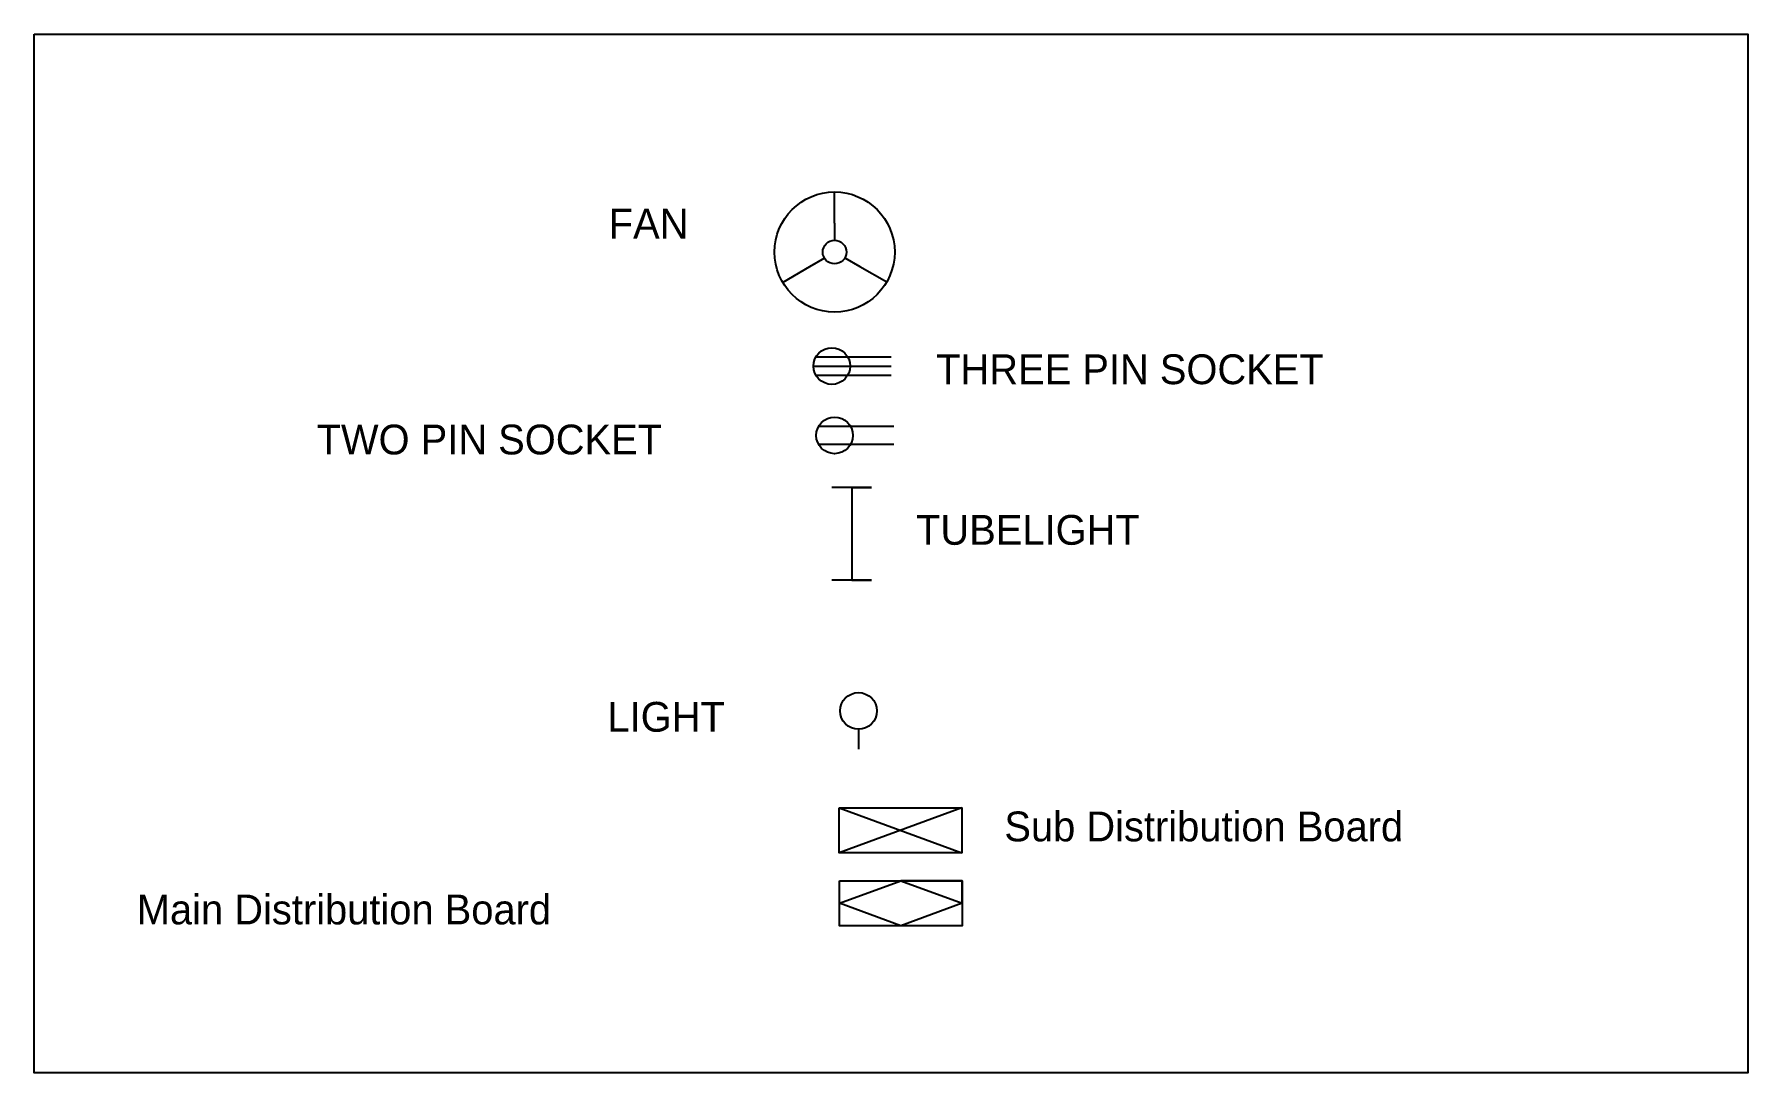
# Model space of a CAD drawing. Header units: inches. Extents: x -1314 to 1124, y -753 to 417.
# Drawn here: x 262 to 1124, y -414 to 108 of the extents above; entities that cross this region are included whole.
import ezdxf

# ---------------------------------------------------------------- set-up
doc = ezdxf.new("R2010")
doc.units = ezdxf.units.IN
doc.header["$MEASUREMENT"] = 0

msp = doc.modelspace()

# ---------------------------------------------------------------- texts
at = {"char_height": 15, "attachment_point": 1}
for s, insert, width in [('FAN', (550.71, 20.52), 57.846), ('THREE PIN SOCKET', (715.47, -52.77), 284.8081), ('TWO PIN SOCKET', (403.7, -88.12), 284.8081), ('TUBELIGHT', (705.36, -133.58), 284.8081), ('LIGHT', (550.07, -227.66), 284.8081), ('Sub Distribution Board ', (749.8, -282.82), 324.1985), ('Main Distribution Board ', (313.21, -324.61), 383.9468)]:
    msp.add_mtext(s, dxfattribs=dict(at, insert=insert, width=width))

# ---------------------------------------------------------------- linework, layer by layer
for p, q in [((664.37, 13.28), (664.37, 28.95)), ((664.37, 13.28), (664.37, 4.67)), ((659.24, -4.32), (651.82, -8.69)), ((669.55, -4.25), (677.02, -8.53)), ((677.02, -8.53), (690.62, -16.32)), ((651.82, -8.69), (638.31, -16.64)), ((653.75, -58.66), (692.79, -58.66)), ((692.79, -54.16), (654.92, -54.16)), ((654.92, -63.16), (692.79, -63.16)), ((694.2, -89.04), (656.33, -89.04)), ((656.33, -98.04), (694.2, -98.04)), ((672.97, -119.69), (662.97, -119.69)), ((672.97, -119.69), (672.97, -166.37)), ((672.97, -119.69), (682.97, -119.69)), ((682.97, -119.69), (672.97, -119.69)), ((682.97, -166.37), (662.97, -166.37)), ((672.97, -166.37), (682.97, -166.37)), ((676.39, -241.4), (676.39, -251.36)), ((728.33, -280.88), (666.64, -303.59)), ((666.64, -303.59), (666.64, -280.88)), ((666.64, -280.88), (728.33, -303.59)), ((666.83, -340.34), (666.83, -317.63)), ((666.83, -328.98), (697.68, -317.63)), ((728.52, -317.63), (697.68, -317.63)), ((697.68, -317.63), (728.52, -328.98)), ((728.52, -328.98), (728.52, -317.63)), ((697.68, -340.34), (666.83, -328.98)), ((728.52, -328.98), (697.68, -340.34))]:
    msp.add_line(p, q)
for points in [[(261.62, 108.3), (1123.88, 108.3), (1123.88, -414.26), (261.62, -414.26)], [(666.64, -280.88), (728.33, -280.88), (728.33, -303.59), (666.64, -303.59)], [(666.83, -317.63), (728.52, -317.63), (728.52, -340.34), (666.83, -340.34)]]:
    msp.add_lwpolyline(points, close=True)
for centre, radius in [((664.37, -1.29), 30.24), ((664.37, -1.29), 5.96), ((662.96, -58.66), 9.22), ((664.37, -93.54), 9.22), ((676.39, -232.18), 9.22)]:
    msp.add_circle(centre, radius)

msp.set_redraw_order([(e.dxf.handle, doc.entitydb.next_handle()) for e in msp.query("TEXT MTEXT ATTDEF DIMENSION ARC_DIMENSION")])  # texts and dimensions are drawn at this point

doc.saveas('drawing.dxf')
